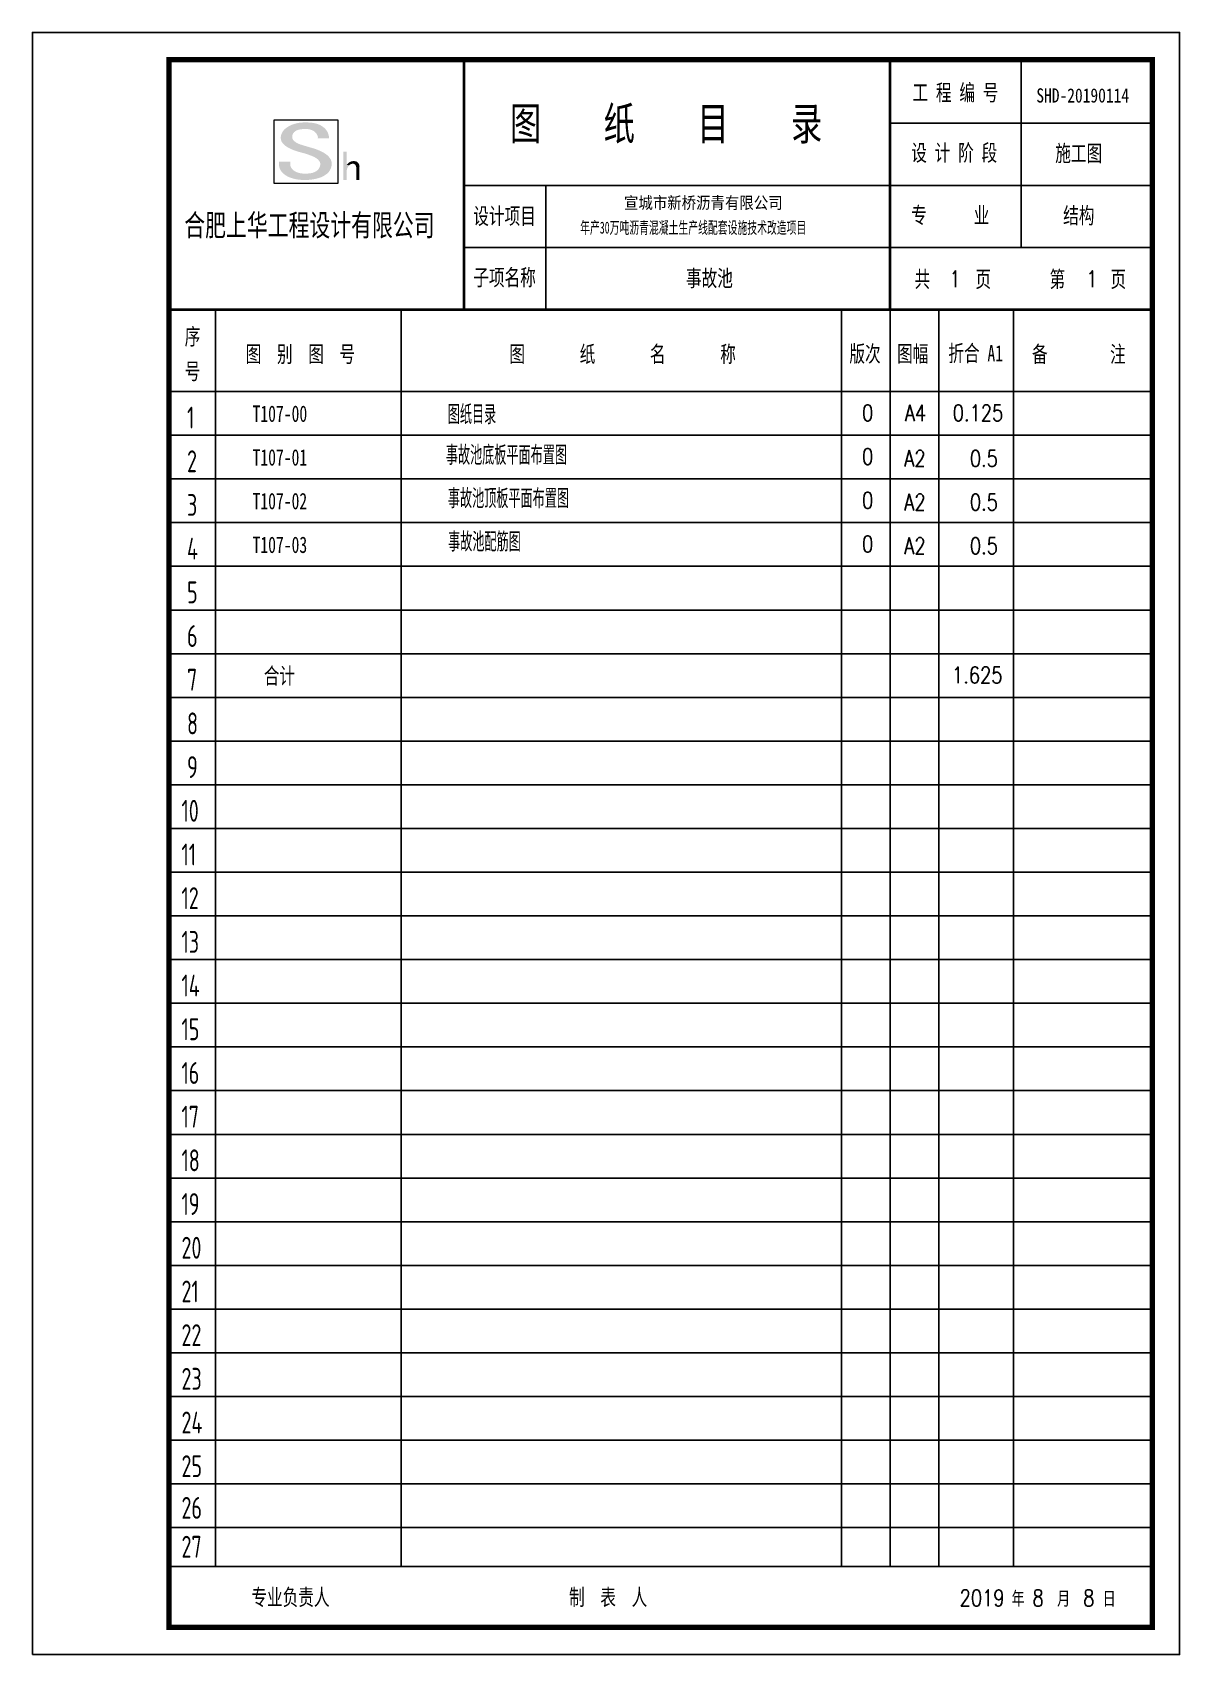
# Model space of a CAD drawing. Extents: x -721211 to -661811, y -212605 to -33458.
# Drawn here: x -699488 to -678488, y -63158 to -33458 of the extents above; entities that cross this region are included whole.
import ezdxf
from ezdxf.enums import TextEntityAlignment as Align

# ---------------------------------------------------------------- set-up
doc = ezdxf.new("R2010")
doc.units = 0
doc.header["$LTSCALE"] = 1000
doc.layers.get('Defpoints').update_dxf_attribs({"linetype": 'CONTINUOUS'})
doc.styles.add('DIM_FONT', font='SIMPLEX', dxfattribs={"width": 0.7, "bigfont": 'GBCBIG'})
doc.styles.add('STYLE-黑体', font='simhei.ttf')
doc.styles.add('STYLE111', font='simhei.ttf', dxfattribs={"width": 0.7})
doc.styles.add('TSSD_Rein', font='tssdeng.shx', dxfattribs={"width": 0.7, "bigfont": 'hztxt.shx'})
doc.styles.add('黑体', font='simhei.ttf')

msp = doc.modelspace()

# ---------------------------------------------------------------- texts
at = {"layer": 'Defpoints', "linetype": 'ByBlock', "width": 0.7}
for s, height, style, p in [('工 程 编 号', 300, 'STYLE111', (-683377.6, -34708.7)), ('图    纸    目    录', 600, 'STYLE111', (-690747.9, -35426.1)), ('设 计 阶 段', 300, 'STYLE111', (-683400.5, -35811.3)), ('施工图', 300, 'STYLE111', (-680764.5, -35820.3)), ('合肥上华工程设计有限公司', 400, 'STYLE111', (-696709.8, -37187.1)), ('设计项目', 300, 'STYLE111', (-691418.5, -36969.2)), ('专      业', 300, 'STYLE111', (-683400.5, -36954.2)), ('结构', 300, 'STYLE111', (-680619.6, -36959.9)), ('子项名称', 300, 'STYLE111', (-691418.5, -38094.2)), ('事故池', 300, 'STYLE111', (-687525.8, -38108)), ('共   ', 300, 'STYLE111', (-683340.1, -38125.1)), ('页', 300, 'STYLE111', (-682225.2, -38125.1)), ('第', 300, 'STYLE111', (-680867.9, -38125.1)), ('页', 300, 'STYLE111', (-679752.9, -38125.1)), ('序', 300, 'STYLE111', (-696700.9, -39176.3)), ('图  别  图  号', 300, 'STYLE111', (-695584.2, -39497.5)), ('图       纸       名       称', 300, 'STYLE111', (-690757.1, -39497.5)), ('版次', 300, 'STYLE111', (-684532.6, -39491.2)), ('图幅', 300, 'STYLE111', (-683658.4, -39491.2)), ('折合 A1', 300, 'STYLE111', (-682721.4, -39481.9)), ('备        注', 300, 'STYLE111', (-681190, -39498.9)), ('号', 300, 'STYLE111', (-696700.9, -39811.9)), ('1', 400, 'TSSD_Rein', (-696658.5, -40709.7)), ('T107-00', 300, 'STYLE111', (-695458.9, -40588.4)), ('2', 400, 'TSSD_Rein', (-696658.5, -41509.7)), ('T107-01', 300, 'STYLE111', (-695458.9, -41388.4)), ('3', 400, 'TSSD_Rein', (-696658.5, -42309.7)), ('T107-02', 300, 'STYLE111', (-695458.9, -42188.4)), ('4', 400, 'TSSD_Rein', (-696658.5, -43109.7)), ('T107-03', 300, 'STYLE111', (-695458.9, -42988.4)), ('5', 400, 'TSSD_Rein', (-696658.5, -43909.7)), ('6', 400, 'TSSD_Rein', (-696658.5, -44709.7)), ('7', 400, 'TSSD_Rein', (-696658.5, -45509.7)), ('合计', 300, 'STYLE111', (-695253.6, -45388.4)), ('8', 400, 'TSSD_Rein', (-696658.5, -46309.7)), ('9', 400, 'TSSD_Rein', (-696658.5, -47109.7)), ('10', 400, 'TSSD_Rein', (-696760.2, -47909.7)), ('11', 400, 'TSSD_Rein', (-696760.2, -48709.7)), ('12', 400, 'TSSD_Rein', (-696760.2, -49509.7)), ('13', 400, 'TSSD_Rein', (-696760.2, -50309.7)), ('14', 400, 'TSSD_Rein', (-696760.2, -51109.7)), ('15', 400, 'TSSD_Rein', (-696760.2, -51909.7)), ('16', 400, 'TSSD_Rein', (-696760.2, -52709.7)), ('17', 400, 'TSSD_Rein', (-696760.2, -53509.7)), ('18', 400, 'TSSD_Rein', (-696760.2, -54309.7)), ('19', 400, 'TSSD_Rein', (-696760.2, -55109.7)), ('20', 400, 'TSSD_Rein', (-696760.2, -55909.7)), ('21', 400, 'TSSD_Rein', (-696760.2, -56709.7)), ('22', 400, 'TSSD_Rein', (-696760.2, -57509.7)), ('23', 400, 'TSSD_Rein', (-696760.2, -58309.7)), ('24', 400, 'TSSD_Rein', (-696760.2, -59109.7)), ('25', 400, 'TSSD_Rein', (-696760.2, -59909.7)), ('26', 400, 'TSSD_Rein', (-696760.2, -60671.7)), ('27', 400, 'TSSD_Rein', (-696760.2, -61384.2)), ('年     月     日', 250, 'STYLE111', (-681563.6, -62256.7))]:
    msp.add_text(s, height=height, dxfattribs=dict(at, style=style)).set_placement(p)
at = {"layer": 'Defpoints', "color": 3, "linetype": 'Continuous', "style": 'STYLE-黑体', "width": 0.8}
msp.add_text('SHD-20190114', height=260, dxfattribs=at).set_placement((-681110.5, -34741.5, 1384.7))
at = {"layer": 'Defpoints', "style": '黑体'}
for s, width, p in [('宣城市新桥沥青有限公司', 0.88, (-688659.3, -36687.3)), ('年产30万吨沥青混凝土生产线配套设施技术改造项目', 0.6, (-689462, -37141.5, 1384.7))]:
    msp.add_text(s, height=220, dxfattribs=dict(at, width=width)).set_placement(p)
at = {"layer": 'Defpoints', "color": 3, "linetype": 'ByBlock', "style": 'DIM_FONT'}
for s, height, width, p in [('1', 300, 0.8, (-682700.9, -38122.1)), ('1', 300, 0.8, (-680197.9, -38122.1)), ('图纸目录', 350, 0.88, (-691885.5, -40630.3)), ('0', 300, 0.8, (-684301.1, -40573.8)), ('A4', 300, 0.8, (-683518.1, -40573.8)), ('0.125', 300, 0.8, (-682641.7, -40573.8)), ('事故池底板平面布置图', 350, 0.88, (-691920.1, -41374.6)), ('0', 300, 0.8, (-684301.1, -41373.8)), ('A2', 300, 0.8, (-683528, -41408.4)), ('0.5', 300, 0.8, (-682327.1, -41408.4)), ('事故池顶板平面布置图', 350, 0.88, (-691883.6, -42168.3)), ('0', 300, 0.8, (-684301.1, -42173.8)), ('A2', 300, 0.8, (-683528, -42208.4)), ('0.5', 300, 0.8, (-682327.1, -42208.4)), ('0', 300, 0.8, (-684301.1, -42973.8)), ('A2', 300, 0.8, (-683528, -43008.4)), ('0.5', 300, 0.8, (-682327.1, -43008.4)), ('1.625', 300, 0.8, (-682655, -45373.8)), ('2019', 300, 0.8, (-682515.1, -62271.5)), ('8', 300, 0.8, (-681181.7, -62271.5)), ('8', 300, 0.8, (-680253.5, -62271.5))]:
    msp.add_text(s, height=height, dxfattribs=dict(at, width=width)).set_placement(p)
at = {"layer": 'Defpoints', "color": 3, "linetype": 'ByBlock', "style": 'DIM_FONT', "width": 0.88}
msp.add_text('事故池配筋图', height=350, dxfattribs=at).set_placement((-691213.7, -42962), align=Align.CENTER)
at = {"layer": 'Defpoints', "linetype": 'ByBlock', "style": 'STYLE111', "width": 0.7}
for s, p in [('专业负责人', (-694765.4, -62101.2)), ('制  表  人', (-688948.9, -62101.2))]:
    msp.add_text(s, height=300, dxfattribs=at).set_placement(p, align=Align.MIDDLE)

# ---------------------------------------------------------------- hatches: boundary and pattern name
at = {"layer": 'Defpoints', "linetype": 'ByBlock'}
h = msp.add_hatch(color=6, dxfattribs=at)
h.dxf.hatch_style = 2
h.paths.add_polyline_path([(-694864.3, -35224.2), (-694887.9, -35247.8), (-694907.1, -35273.4), (-694919.5, -35296.4), (-694929.1, -35318.5), (-694936, -35339.7), (-694940.4, -35360.2), (-694942.4, -35379.7), (-694942.1, -35398.5), (-694939.7, -35416.5), (-694935.2, -35433.8), (-694928.8, -35450.3), (-694920.6, -35466), (-694910.8, -35481.1), (-694899.4, -35495.5), (-694886.6, -35509.1), (-694872.5, -35522.2), (-694857.2, -35534.6), (-694840.8, -35546.3), (-694823.5, -35557.5), (-694805.4, -35568.1), (-694786.6, -35578.1), (-694767.2, -35587.6), (-694747.4, -35596.5), (-694727.3, -35605), (-694706.9, -35612.9), (-694686.5, -35620.4), (-694666.1, -35627.4), (-694645.9, -35633.9), (-694625.9, -35640.1), (-694606.4, -35645.8), (-694587.4, -35651.1), (-694569.1, -35656.1), (-694551.5, -35660.8), (-694534.8, -35665), (-694532.6, -35665), (-694483.4, -35680), (-694438.5, -35695), (-694410.1, -35705.9), (-694381.6, -35716.7), (-694353.6, -35728), (-694326.5, -35740.5), (-694300.6, -35755), (-694276.5, -35772.2), (-694254.5, -35792.6), (-694235.2, -35817), (-694222.4, -35842.7), (-694218.1, -35870.5), (-694223, -35901.7), (-694232.3, -35929), (-694245.6, -35952.9), (-694262.6, -35973.5), (-694283, -35991.1), (-694306.5, -36006), (-694332.7, -36018.5), (-694361.5, -36028.8), (-694402.1, -36037.4), (-694449.2, -36041.7), (-694498.4, -36043.8), (-694102.5, -36050.2), (-694079, -36028.8), (-694057.6, -36005.3), (-694044.6, -35983.6), (-694033.9, -35962.5), (-694025.2, -35942.1), (-694018.5, -35922.3), (-694013.8, -35903.1), (-694010.9, -35884.5), (-694009.7, -35866.5), (-694010.3, -35849.1), (-694012.5, -35832.3), (-694016.3, -35816), (-694021.5, -35800.3), (-694028.1, -35785.2), (-694036, -35770.6), (-694045.2, -35756.5), (-694055.5, -35743), (-694066.9, -35729.9), (-694079.3, -35717.4), (-694092.6, -35705.4), (-694106.8, -35693.8), (-694121.7, -35682.8), (-694137.4, -35672.2), (-694153.7, -35662), (-694170.5, -35652.3), (-694187.8, -35643.1), (-694205.5, -35634.2), (-694223.4, -35625.8), (-694241.7, -35617.8), (-694260.1, -35610.3), (-694278.5, -35603.1), (-694297, -35596.2), (-694315.4, -35589.8), (-694333.6, -35583.7), (-694378.6, -35570.9), (-694427.8, -35555.9), (-694462, -35547.3), (-694490.3, -35538.1), (-694520.3, -35529.1), (-694551.1, -35519.8), (-694581.9, -35509.7), (-694612.1, -35498.2), (-694640.9, -35485), (-694667.4, -35469.4), (-694691, -35451.1), (-694714.5, -35427.5), (-694729.5, -35399.7), (-694733.8, -35373.7), (-694731.9, -35348.5), (-694724.5, -35324.6), (-694712.3, -35302.6), (-694696.2, -35282.9), (-694676.8, -35266.2), (-694654.8, -35252.8), (-694631.1, -35243.5), (-694592.6, -35234.9), (-694547.6, -35228.5), (-694498.4, -35226.4)])
h = msp.add_hatch(color=6, dxfattribs=at)
h.dxf.hatch_style = 2
h.paths.add_polyline_path([(-694498.4, -35104.4), (-694528.4, -35106.5), (-694569.2, -35108.6), (-694609.9, -35113.5), (-694650.2, -35121.1), (-694689.8, -35131.5), (-694728.5, -35144.8), (-694766.1, -35161.1), (-694802.1, -35180.4), (-694836.5, -35202.8), (-694864.3, -35224.2), (-694498.4, -35226.4), (-694479.5, -35226.1), (-694460.5, -35226.9), (-694441.6, -35228.9), (-694422.8, -35232), (-694404.5, -35236.2), (-694386.5, -35241.7), (-694369.2, -35248.4), (-694352.7, -35256.4), (-694337, -35265.7), (-694322.3, -35276.3), (-694308.8, -35288.3), (-694296.5, -35301.7), (-694285.7, -35316.5), (-694276.4, -35332.7), (-694268.8, -35350.5), (-694263, -35369.7), (-694265.2, -35399.7), (-694055.4, -35399.7), (-694057.6, -35389), (-694061.6, -35356.6), (-694069, -35326.1), (-694079.4, -35297.7), (-694092.7, -35271.3), (-694108.7, -35246.9), (-694127.2, -35224.5), (-694147.8, -35204.1), (-694170.5, -35185.7), (-694194.9, -35169.3), (-694221, -35154.9), (-694248.3, -35142.5), (-694276.8, -35132.2), (-694306.3, -35123.8), (-694336.4, -35117.5), (-694367, -35113.1), (-694397.8, -35110.8), (-694447.1, -35106.5)])
h = msp.add_hatch(color=6, dxfattribs=at)
h.dxf.hatch_style = 2
h.paths.add_polyline_path([(-694770.2, -35821.3), (-694977.8, -35821.3), (-694977.8, -35864.1), (-694974.7, -35895.6), (-694968.3, -35925.2), (-694958.7, -35952.8), (-694946.1, -35978.5), (-694930.7, -36002.3), (-694912.7, -36024.3), (-694892.2, -36044.5), (-694869.4, -36062.9), (-694844.6, -36079.6), (-694817.9, -36094.6), (-694789.5, -36108), (-694759.6, -36119.7), (-694728.3, -36129.9), (-694696, -36138.5), (-694662.6, -36145.6), (-694628.6, -36151.2), (-694593.9, -36155.4), (-694558.9, -36158.2), (-694523.6, -36159.7), (-694488.4, -36159.8), (-694453.3, -36158.6), (-694418.6, -36156.2), (-694384.4, -36152.6), (-694351, -36147.8), (-694318.5, -36141.9), (-694287.1, -36134.9), (-694257, -36126.8), (-694228.4, -36117.6), (-694201.4, -36107.5), (-694176.3, -36096.5), (-694153.3, -36084.5), (-694132.5, -36071.6), (-694102.5, -36050.2), (-694498.4, -36043.8), (-694518, -36043.4), (-694538.3, -36042.1), (-694559.1, -36039.7), (-694580.2, -36036.3), (-694601.4, -36031.8), (-694622.4, -36026.1), (-694642.9, -36019.2), (-694662.7, -36010.9), (-694681.7, -36001.2), (-694699.4, -35990.1), (-694715.8, -35977.5), (-694730.5, -35963.4), (-694743.3, -35947.6), (-694754, -35930.1), (-694762.3, -35910.8), (-694768, -35889.7), (-694770.2, -35857.6)])
h = msp.add_hatch(color=6, dxfattribs=at)
h.dxf.hatch_style = 2
h.paths.add_polyline_path([(-693734.4, -35641.5), (-693794.4, -35641.5), (-693794.4, -36157.2), (-693734.4, -36157.2), (-693734.4, -36003.2), (-693733, -35976), (-693725.8, -35948.5), (-693713.9, -35922.7), (-693698.1, -35900.4), (-693689.5, -35891.9), (-693734.4, -35883.3)])
h = msp.add_hatch(color=6, dxfattribs=at)
h.dxf.hatch_style = 2
h.paths.add_polyline_path([(-693715.2, -35859.8), (-693725.9, -35870.5), (-693734.4, -35883.3), (-693689.5, -35891.9), (-693678.8, -35881.2), (-693666, -35872.6), (-693653.1, -35866.2), (-693627.4, -35861.9)])
h = msp.add_hatch(color=6, dxfattribs=at)
h.dxf.hatch_style = 2
h.paths.add_polyline_path([(-693608.2, -35814.8), (-693625.3, -35814.8), (-693646.7, -35818.3), (-693666.9, -35825.1), (-693685.5, -35835.4), (-693702.3, -35849.1), (-693715.2, -35859.8), (-693627.4, -35861.9), (-693611.6, -35862.9), (-693597.7, -35867.6), (-693586, -35875.3), (-693576.4, -35885.6), (-693569, -35897.9), (-693564, -35911.6), (-693561.3, -35926.2), (-693561.1, -35941.1), (-693561.1, -36157.2), (-693501.2, -36157.2), (-693501.2, -35919.7), (-693501, -35902.7), (-693504.2, -35885.8), (-693510.4, -35869.5), (-693519.3, -35854.4), (-693530.6, -35841), (-693544.1, -35830), (-693559.3, -35821.8), (-693576.1, -35817), (-693591.1, -35814.8)])

# ---------------------------------------------------------------- linework, layer by layer
for p, q in [((-681388.5, -37395.7), (-681388.5, -33958.2)), ((-683788.5, -35120.7), (-678988.5, -35120.7)), ((-691588.5, -36258.2), (-678988.5, -36258.2)), ((-690088.5, -38533.2), (-690088.5, -36258.2)), ((-691588.5, -37395.7), (-678988.5, -37395.7)), ((-696138.5, -38533.2), (-696138.5, -61545.7)), ((-692738.5, -38533.2), (-692738.5, -61545.7)), ((-684678.7, -38533.2), (-684678.7, -61545.7)), ((-683788.5, -38533.2), (-683788.5, -61545.7)), ((-682898.2, -38533.2), (-682898.2, -61545.7)), ((-681529.8, -38533.2), (-681529.8, -61545.7)), ((-696938.5, -40033.2), (-678988.5, -40033.2)), ((-696938.5, -40833.2), (-678988.5, -40833.2)), ((-696938.5, -41633.2), (-678988.5, -41633.2)), ((-696938.5, -42433.2), (-678988.5, -42433.2)), ((-696938.5, -43233.2), (-678988.5, -43233.2)), ((-696938.5, -44033.2), (-678988.5, -44033.2)), ((-696938.5, -44833.2), (-678988.5, -44833.2)), ((-696938.5, -45633.2), (-678988.5, -45633.2)), ((-696938.5, -46433.2), (-678988.5, -46433.2)), ((-696938.5, -47233.2), (-678988.5, -47233.2)), ((-696938.5, -48033.2), (-678988.5, -48033.2)), ((-696938.5, -48833.2), (-678988.5, -48833.2)), ((-696938.5, -49633.2), (-678988.5, -49633.2)), ((-696938.5, -50433.2), (-678988.5, -50433.2)), ((-696938.5, -51233.2), (-678988.5, -51233.2)), ((-696938.5, -52033.2), (-678988.5, -52033.2)), ((-696938.5, -52833.2), (-678988.5, -52833.2)), ((-696938.5, -53633.2), (-678988.5, -53633.2)), ((-696938.5, -54433.2), (-678988.5, -54433.2)), ((-696938.5, -55233.2), (-678988.5, -55233.2)), ((-696938.5, -56033.2), (-678988.5, -56033.2)), ((-696938.5, -56833.2), (-678988.5, -56833.2)), ((-696938.5, -57633.2), (-678988.5, -57633.2)), ((-696938.5, -58433.2), (-678988.5, -58433.2)), ((-696938.5, -59233.2), (-678988.5, -59233.2)), ((-696938.5, -60033.2), (-678988.5, -60033.2)), ((-696988.5, -60833.2), (-678988.5, -60833.2)), ((-696988.5, -61545.7), (-678988.5, -61545.7)), ((-696988.5, -61545.7), (-696988.5, -62608.2))]:
    msp.add_line(p, q, dxfattribs=at)
msp.add_lwpolyline([(-699488.5, -63158.2), (-678488.5, -63158.2), (-678488.5, -33458.2), (-699488.5, -33458.2)], close=True, dxfattribs=at)
at = {"layer": 'Defpoints', "linetype": 'ByBlock', "const_width": 100}
msp.add_lwpolyline([(-696988.5, -62658.2), (-678988.5, -62658.2), (-678988.5, -33958.2), (-696988.5, -33958.2)], close=True, dxfattribs=at)
at = {"layer": 'Defpoints', "linetype": 'ByBlock', "const_width": 50}
for points in [[(-691588.5, -34008.2), (-691588.5, -38508.2)], [(-683788.5, -34008.2), (-683788.5, -38508.2)], [(-678988.5, -38533.2), (-696938.5, -38533.2)]]:
    msp.add_lwpolyline(points, dxfattribs=at)
at = {"layer": 'Defpoints', "color": 0, "linetype": 'ByBlock', "lineweight": 0}
msp.add_lwpolyline([(-695061.2, -36221.4), (-695061.2, -35059.4), (-693899.2, -35059.4), (-693899.2, -36221.4)], close=True, dxfattribs=at)

msp.set_redraw_order([(e.dxf.handle, doc.entitydb.next_handle()) for e in msp.query("TEXT MTEXT ATTDEF DIMENSION ARC_DIMENSION")])  # texts and dimensions are drawn at this point

doc.saveas('drawing.dxf')
